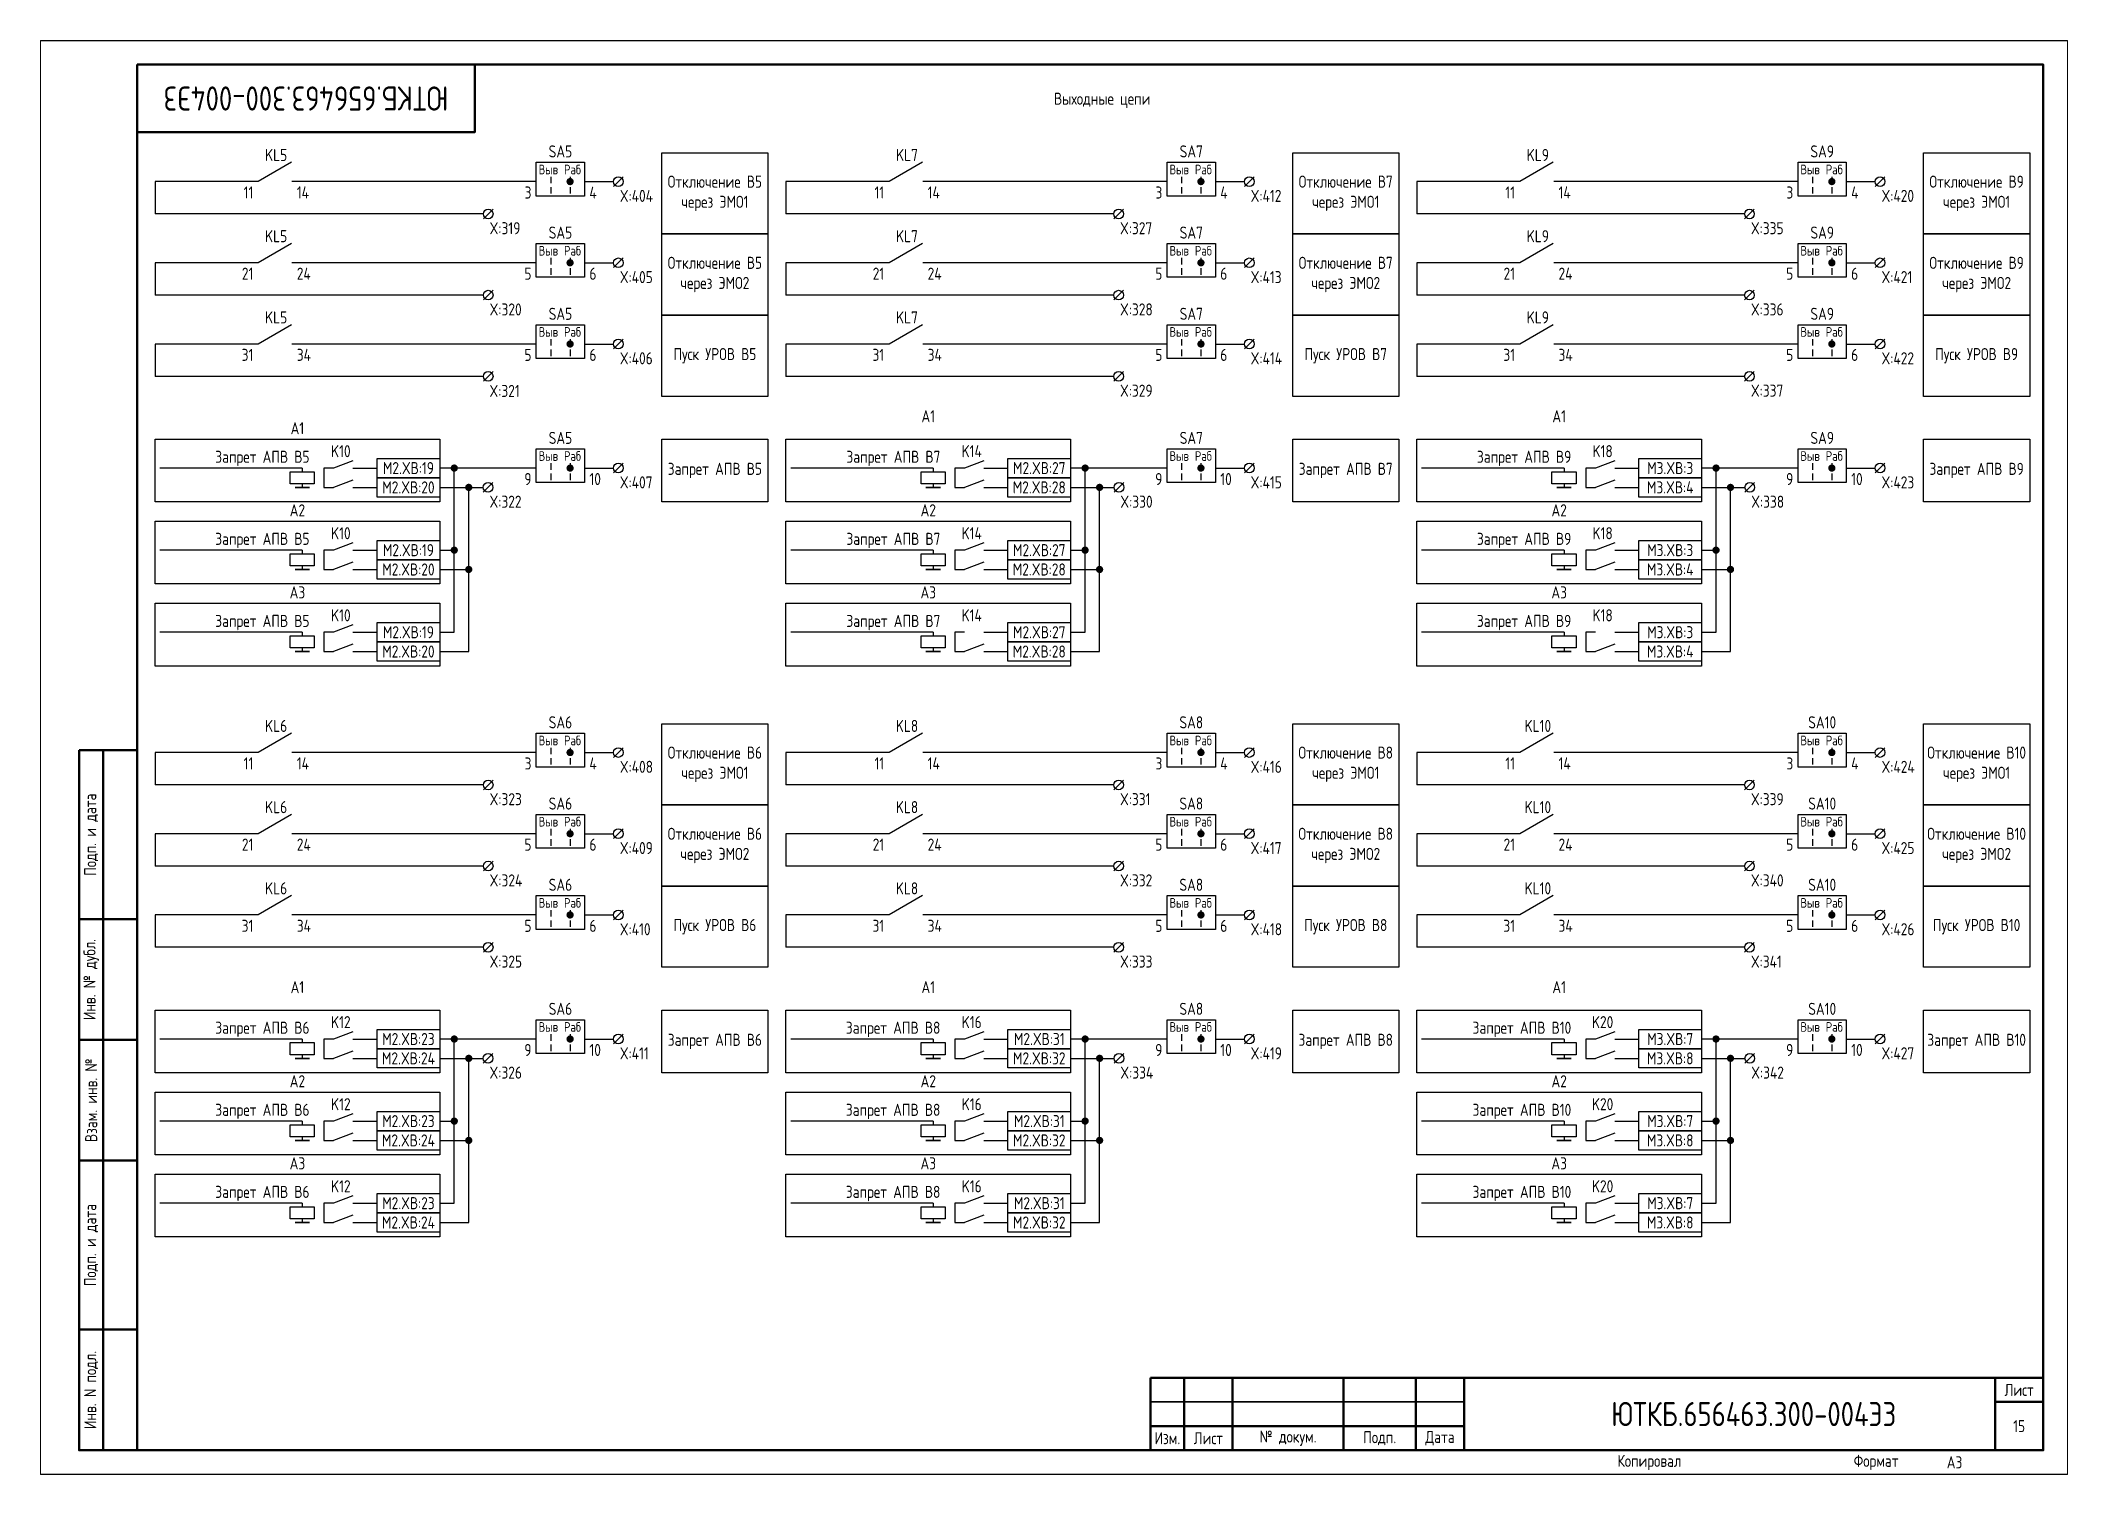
# Paper-space layout 'Лист15' of a CAD drawing. Header units: millimetres, sheet in inches. Extents: x 209.2 to 219.3, y 94.4 to 101.5.
# The model-space entities are those that its viewports show. They can reach past a viewport. Long polylines and large blocks are cut down to what shows.
import ezdxf

# ---------------------------------------------------------------- set-up
doc = ezdxf.new("R2010")
doc.units = ezdxf.units.MM
doc.styles.add('Gost type A_2.5', font='GOST_0.TTF', dxfattribs={"height": 2.5})
doc.styles.add('Gost_type_A', font='GOST_0.TTF')

psp = doc.layouts.new('Лист15')

msp = doc.modelspace()

# ---------------------------------------------------------------- texts
at = {"insert": (5935, 285), "char_height": 5, "width": 70, "attachment_point": 5, "rotation": 180, "style": 'Gost_type_A'}
msp.add_mtext('ЮТКБ.656463.300-004Э3', dxfattribs=at)
at = {"char_height": 2.5, "line_spacing_factor": 0.9, "style": 'Gost_type_A'}
for s, insert, width, attachment_point in [('Выходные цепи', (6100, 284.61), 400, 5), ('A1', (6063.96, 217.93), 59, 8), ('A1', (6194.69, 217.93), 59, 8), ('A1', (5933.24, 215.44), 59, 8), ('A2', (5933.24, 198.44), 59, 8), ('A2', (6063.96, 198.44), 59, 8), ('A2', (6194.69, 198.44), 59, 8), ('A3', (5933.24, 181.44), 59, 8), ('A3', (6063.96, 181.44), 59, 8), ('A3', (6194.69, 181.44), 59, 8), ('A1', (5933.24, 99.67), 59, 8), ('A1', (6063.96, 99.67), 59, 8), ('A1', (6194.69, 99.67), 59, 8), ('A2', (5933.24, 80.18), 59, 8), ('A2', (6063.96, 80.18), 59, 8), ('A2', (6194.69, 80.18), 59, 8), ('A3', (5933.24, 63.18), 59, 8), ('A3', (6063.96, 63.18), 59, 8), ('A3', (6194.69, 63.18), 59, 8)]:
    msp.add_mtext(s, dxfattribs=dict(at, insert=insert, width=width, attachment_point=attachment_point))
for s, insert, char_height, width, attachment_point, style in [('KL5', (5928.83, 272.04), 2.5, 10, 8, 'Gost type A_2.5'), ('SA5', (5987.74, 272.78), 2.5, 10, 8, 'Gost_type_A'), ('KL7', (6059.55, 272.04), 2.5, 10, 8, 'Gost type A_2.5'), ('SA7', (6118.46, 272.78), 2.5, 10, 8, 'Gost_type_A'), ('KL9', (6190.27, 272.04), 2.5, 10, 8, 'Gost type A_2.5'), ('SA9', (6249.19, 272.78), 2.5, 10, 8, 'Gost_type_A'), ('Выв', (5985.24, 270.28), 2, 5, 5, 'Gost_type_A'), ('Раб', (5990.24, 270.28), 2, 5, 5, 'Gost_type_A'), ('Отключение В5\\Pчерез ЭМО1', (6019.74, 265.34), 2.5, 21.9988, 5, 'Gost_type_A'), ('Выв', (6115.96, 270.28), 2, 5, 5, 'Gost_type_A'), ('Раб', (6120.96, 270.28), 2, 5, 5, 'Gost_type_A'), ('Отключение В7\\Pчерез ЭМО1', (6150.46, 265.34), 2.5, 21.9988, 5, 'Gost_type_A'), ('Выв', (6246.69, 270.28), 2, 5, 5, 'Gost_type_A'), ('Раб', (6251.69, 270.28), 2, 5, 5, 'Gost_type_A'), ('Отключение В9\\Pчерез ЭМО1', (6281.19, 265.34), 2.5, 21.9988, 5, 'Gost_type_A'), ('11', (5924.11, 266.78), 2.5, 6, 3, 'Gost type A_2.5'), ('14', (5933.11, 266.78), 2.5, 6, 1, 'Gost type A_2.5'), ('3', (5981.74, 266.76), 2.5, 5, 3, 'Gost_type_A'), ('4', (5993.74, 266.76), 2.5, 5, 1, 'Gost_type_A'), ('11', (6054.83, 266.78), 2.5, 6, 3, 'Gost type A_2.5'), ('14', (6063.83, 266.78), 2.5, 6, 1, 'Gost type A_2.5'), ('3', (6112.46, 266.76), 2.5, 5, 3, 'Gost_type_A'), ('4', (6124.46, 266.76), 2.5, 5, 1, 'Gost_type_A'), ('11', (6185.55, 266.78), 2.5, 6, 3, 'Gost type A_2.5'), ('14', (6194.55, 266.78), 2.5, 6, 1, 'Gost type A_2.5'), ('3', (6243.19, 266.76), 2.5, 5, 3, 'Gost_type_A'), ('4', (6255.19, 266.76), 2.5, 5, 1, 'Gost_type_A'), ('KL5', (5928.83, 255.22), 2.5, 10, 8, 'Gost type A_2.5'), ('SA5', (5987.74, 255.96), 2.5, 10, 8, 'Gost_type_A'), ('KL7', (6059.55, 255.22), 2.5, 10, 8, 'Gost type A_2.5'), ('SA7', (6118.46, 255.96), 2.5, 10, 8, 'Gost_type_A'), ('KL9', (6190.27, 255.22), 2.5, 10, 8, 'Gost type A_2.5'), ('SA9', (6249.19, 255.96), 2.5, 10, 8, 'Gost_type_A'), ('Выв', (5985.24, 253.46), 2, 5, 5, 'Gost_type_A'), ('Раб', (5990.24, 253.46), 2, 5, 5, 'Gost_type_A'), ('Отключение В5\\Pчерез ЭМО2', (6019.74, 248.53), 2.5, 21.9988, 5, 'Gost_type_A'), ('Выв', (6115.96, 253.46), 2, 5, 5, 'Gost_type_A'), ('Раб', (6120.96, 253.46), 2, 5, 5, 'Gost_type_A'), ('Отключение В7\\Pчерез ЭМО2', (6150.46, 248.53), 2.5, 21.9988, 5, 'Gost_type_A'), ('Выв', (6246.69, 253.46), 2, 5, 5, 'Gost_type_A'), ('Раб', (6251.69, 253.46), 2, 5, 5, 'Gost_type_A'), ('Отключение В9\\Pчерез ЭМО2', (6281.19, 248.53), 2.5, 21.9988, 5, 'Gost_type_A'), ('21', (5924.11, 249.96), 2.5, 6, 3, 'Gost type A_2.5'), ('24', (5933.11, 249.96), 2.5, 6, 1, 'Gost type A_2.5'), ('5', (5981.74, 249.95), 2.5, 5, 3, 'Gost_type_A'), ('6', (5993.74, 249.95), 2.5, 5, 1, 'Gost_type_A'), ('21', (6054.83, 249.96), 2.5, 6, 3, 'Gost type A_2.5'), ('24', (6063.83, 249.96), 2.5, 6, 1, 'Gost type A_2.5'), ('5', (6112.46, 249.95), 2.5, 5, 3, 'Gost_type_A'), ('6', (6124.46, 249.95), 2.5, 5, 1, 'Gost_type_A'), ('21', (6185.55, 249.96), 2.5, 6, 3, 'Gost type A_2.5'), ('24', (6194.55, 249.96), 2.5, 6, 1, 'Gost type A_2.5'), ('5', (6243.19, 249.95), 2.5, 5, 3, 'Gost_type_A'), ('6', (6255.19, 249.95), 2.5, 5, 1, 'Gost_type_A'), ('KL5', (5928.83, 238.4), 2.5, 10, 8, 'Gost type A_2.5'), ('SA5', (5987.74, 239.14), 2.5, 10, 8, 'Gost_type_A'), ('KL7', (6059.55, 238.4), 2.5, 10, 8, 'Gost type A_2.5'), ('SA7', (6118.46, 239.14), 2.5, 10, 8, 'Gost_type_A'), ('KL9', (6190.27, 238.4), 2.5, 10, 8, 'Gost type A_2.5'), ('SA9', (6249.19, 239.14), 2.5, 10, 8, 'Gost_type_A'), ('Выв', (5985.24, 236.64), 2, 5, 5, 'Gost_type_A'), ('Раб', (5990.24, 236.64), 2, 5, 5, 'Gost_type_A'), ('Выв', (6115.96, 236.64), 2, 5, 5, 'Gost_type_A'), ('Раб', (6120.96, 236.64), 2, 5, 5, 'Gost_type_A'), ('Выв', (6246.69, 236.64), 2, 5, 5, 'Gost_type_A'), ('Раб', (6251.69, 236.64), 2, 5, 5, 'Gost_type_A'), ('31', (5924.11, 233.14), 2.5, 6, 3, 'Gost type A_2.5'), ('34', (5933.11, 233.14), 2.5, 6, 1, 'Gost type A_2.5'), ('5', (5981.74, 233.13), 2.5, 5, 3, 'Gost_type_A'), ('6', (5993.74, 233.13), 2.5, 5, 1, 'Gost_type_A'), ('Пуск УРОВ В5', (6019.74, 231.71), 2.5, 21.9988, 5, 'Gost_type_A'), ('31', (6054.83, 233.14), 2.5, 6, 3, 'Gost type A_2.5'), ('34', (6063.83, 233.14), 2.5, 6, 1, 'Gost type A_2.5'), ('5', (6112.46, 233.13), 2.5, 5, 3, 'Gost_type_A'), ('6', (6124.46, 233.13), 2.5, 5, 1, 'Gost_type_A'), ('Пуск УРОВ В7', (6150.46, 231.71), 2.5, 21.9988, 5, 'Gost_type_A'), ('31', (6185.55, 233.14), 2.5, 6, 3, 'Gost type A_2.5'), ('34', (6194.55, 233.14), 2.5, 6, 1, 'Gost type A_2.5'), ('5', (6243.19, 233.13), 2.5, 5, 3, 'Gost_type_A'), ('6', (6255.19, 233.13), 2.5, 5, 1, 'Gost_type_A'), ('Пуск УРОВ В9', (6281.19, 231.71), 2.5, 21.9988, 5, 'Gost_type_A'), ('SA5', (5987.74, 213.44), 2.5, 10, 8, 'Gost_type_A'), ('SA7', (6118.46, 213.44), 2.5, 10, 8, 'Gost_type_A'), ('SA9', (6249.19, 213.44), 2.5, 10, 8, 'Gost_type_A'), (' Запрет АПВ В5', (5935.74, 210.44), 2.5, 31.0015, 6, 'Gost_type_A'), ('K10', (5942.24, 211.94), 2.5, 5, 5, 'Gost_type_A'), ('Выв', (5985.24, 210.94), 2, 5, 5, 'Gost_type_A'), ('Раб', (5990.24, 210.94), 2, 5, 5, 'Gost_type_A'), (' Запрет АПВ В7', (6066.46, 210.44), 2.5, 31.0015, 6, 'Gost_type_A'), ('K14', (6072.96, 211.94), 2.5, 5, 5, 'Gost_type_A'), ('Выв', (6115.96, 210.94), 2, 5, 5, 'Gost_type_A'), ('Раб', (6120.96, 210.94), 2, 5, 5, 'Gost_type_A'), (' Запрет АПВ В9', (6197.19, 210.44), 2.5, 31.0015, 6, 'Gost_type_A'), ('K18', (6203.69, 211.94), 2.5, 5, 5, 'Gost_type_A'), ('Выв', (6246.69, 210.94), 2, 5, 5, 'Gost_type_A'), ('Раб', (6251.69, 210.94), 2, 5, 5, 'Gost_type_A'), ('M2.XВ:19', (5956.24, 208.44), 2.5, 13, 5, 'Gost_type_A'), ('9', (5981.74, 207.42), 2.5, 5, 3, 'Gost_type_A'), ('10', (5993.74, 207.42), 2.5, 5, 1, 'Gost_type_A'), ('Запрет АПВ В5', (6019.74, 207.94), 2.5, 21.9988, 5, 'Gost_type_A'), ('M2.XВ:27', (6086.96, 208.44), 2.5, 13, 5, 'Gost_type_A'), ('9', (6112.46, 207.42), 2.5, 5, 3, 'Gost_type_A'), ('10', (6124.46, 207.42), 2.5, 5, 1, 'Gost_type_A'), ('Запрет АПВ В7', (6150.46, 207.94), 2.5, 21.9988, 5, 'Gost_type_A'), ('M3.XВ:3', (6217.69, 208.44), 2.5, 13, 5, 'Gost_type_A'), ('9', (6243.19, 207.42), 2.5, 5, 3, 'Gost_type_A'), ('10', (6255.19, 207.42), 2.5, 5, 1, 'Gost_type_A'), ('Запрет АПВ В9', (6281.19, 207.94), 2.5, 21.9988, 5, 'Gost_type_A'), ('M2.XВ:20', (5956.24, 204.44), 2.5, 13, 5, 'Gost_type_A'), ('M2.XВ:28', (6086.96, 204.44), 2.5, 13, 5, 'Gost_type_A'), ('M3.XВ:4', (6217.69, 204.44), 2.5, 13, 5, 'Gost_type_A'), (' Запрет АПВ В5', (5935.74, 193.44), 2.5, 31.0015, 6, 'Gost_type_A'), ('K10', (5942.24, 194.94), 2.5, 5, 5, 'Gost_type_A'), (' Запрет АПВ В7', (6066.46, 193.44), 2.5, 31.0015, 6, 'Gost_type_A'), ('K14', (6072.96, 194.94), 2.5, 5, 5, 'Gost_type_A'), (' Запрет АПВ В9', (6197.19, 193.44), 2.5, 31.0015, 6, 'Gost_type_A'), ('K18', (6203.69, 194.94), 2.5, 5, 5, 'Gost_type_A'), ('M2.XВ:19', (5956.24, 191.44), 2.5, 13, 5, 'Gost_type_A'), ('M2.XВ:27', (6086.96, 191.44), 2.5, 13, 5, 'Gost_type_A'), ('M3.XВ:3', (6217.69, 191.44), 2.5, 13, 5, 'Gost_type_A'), ('M2.XВ:20', (5956.24, 187.44), 2.5, 13, 5, 'Gost_type_A'), ('M2.XВ:28', (6086.96, 187.44), 2.5, 13, 5, 'Gost_type_A'), ('M3.XВ:4', (6217.69, 187.44), 2.5, 13, 5, 'Gost_type_A'), (' Запрет АПВ В5', (5935.74, 176.44), 2.5, 31.0015, 6, 'Gost_type_A'), ('K10', (5942.24, 177.94), 2.5, 5, 5, 'Gost_type_A'), (' Запрет АПВ В7', (6066.46, 176.44), 2.5, 31.0015, 6, 'Gost_type_A'), ('K14', (6072.96, 177.94), 2.5, 5, 5, 'Gost_type_A'), (' Запрет АПВ В9', (6197.19, 176.44), 2.5, 31.0015, 6, 'Gost_type_A'), ('K18', (6203.69, 177.94), 2.5, 5, 5, 'Gost_type_A'), ('M2.XВ:19', (5956.24, 174.44), 2.5, 13, 5, 'Gost_type_A'), ('M2.XВ:27', (6086.96, 174.44), 2.5, 13, 5, 'Gost_type_A'), ('M3.XВ:3', (6217.69, 174.44), 2.5, 13, 5, 'Gost_type_A'), ('M2.XВ:20', (5956.24, 170.44), 2.5, 13, 5, 'Gost_type_A'), ('M2.XВ:28', (6086.96, 170.44), 2.5, 13, 5, 'Gost_type_A'), ('M3.XВ:4', (6217.69, 170.44), 2.5, 13, 5, 'Gost_type_A'), ('KL6', (5928.83, 153.78), 2.5, 10, 8, 'Gost type A_2.5'), ('SA6', (5987.74, 154.52), 2.5, 10, 8, 'Gost_type_A'), ('KL8', (6059.55, 153.78), 2.5, 10, 8, 'Gost type A_2.5'), ('SA8', (6118.46, 154.52), 2.5, 10, 8, 'Gost_type_A'), ('KL10', (6190.27, 153.78), 2.5, 10, 8, 'Gost type A_2.5'), ('SA10', (6249.19, 154.52), 2.5, 10, 8, 'Gost_type_A'), ('Выв', (5985.24, 152.02), 2, 5, 5, 'Gost_type_A'), ('Раб', (5990.24, 152.02), 2, 5, 5, 'Gost_type_A'), ('Выв', (6115.96, 152.02), 2, 5, 5, 'Gost_type_A'), ('Раб', (6120.96, 152.02), 2, 5, 5, 'Gost_type_A'), ('Выв', (6246.69, 152.02), 2, 5, 5, 'Gost_type_A'), ('Раб', (6251.69, 152.02), 2, 5, 5, 'Gost_type_A'), ('11', (5924.11, 148.52), 2.5, 6, 3, 'Gost type A_2.5'), ('14', (5933.11, 148.52), 2.5, 6, 1, 'Gost type A_2.5'), ('3', (5981.74, 148.5), 2.5, 5, 3, 'Gost_type_A'), ('4', (5993.74, 148.5), 2.5, 5, 1, 'Gost_type_A'), ('Отключение В6\\Pчерез ЭМО1', (6019.74, 147.08), 2.5, 21.9988, 5, 'Gost_type_A'), ('11', (6054.83, 148.52), 2.5, 6, 3, 'Gost type A_2.5'), ('14', (6063.83, 148.52), 2.5, 6, 1, 'Gost type A_2.5'), ('3', (6112.46, 148.5), 2.5, 5, 3, 'Gost_type_A'), ('4', (6124.46, 148.5), 2.5, 5, 1, 'Gost_type_A'), ('Отключение В8\\Pчерез ЭМО1', (6150.46, 147.08), 2.5, 21.9988, 5, 'Gost_type_A'), ('11', (6185.55, 148.52), 2.5, 6, 3, 'Gost type A_2.5'), ('14', (6194.55, 148.52), 2.5, 6, 1, 'Gost type A_2.5'), ('3', (6243.19, 148.5), 2.5, 5, 3, 'Gost_type_A'), ('4', (6255.19, 148.5), 2.5, 5, 1, 'Gost_type_A'), ('Отключение В10\\Pчерез ЭМО1', (6281.19, 147.08), 2.5, 21.9988, 5, 'Gost_type_A'), ('KL6', (5928.83, 136.96), 2.5, 10, 8, 'Gost type A_2.5'), ('SA6', (5987.74, 137.7), 2.5, 10, 8, 'Gost_type_A'), ('KL8', (6059.55, 136.96), 2.5, 10, 8, 'Gost type A_2.5'), ('SA8', (6118.46, 137.7), 2.5, 10, 8, 'Gost_type_A'), ('KL10', (6190.27, 136.96), 2.5, 10, 8, 'Gost type A_2.5'), ('SA10', (6249.19, 137.7), 2.5, 10, 8, 'Gost_type_A'), ('Выв', (5985.24, 135.2), 2, 5, 5, 'Gost_type_A'), ('Раб', (5990.24, 135.2), 2, 5, 5, 'Gost_type_A'), ('Выв', (6115.96, 135.2), 2, 5, 5, 'Gost_type_A'), ('Раб', (6120.96, 135.2), 2, 5, 5, 'Gost_type_A'), ('Выв', (6246.69, 135.2), 2, 5, 5, 'Gost_type_A'), ('Раб', (6251.69, 135.2), 2, 5, 5, 'Gost_type_A'), ('21', (5924.11, 131.7), 2.5, 6, 3, 'Gost type A_2.5'), ('24', (5933.11, 131.7), 2.5, 6, 1, 'Gost type A_2.5'), ('5', (5981.74, 131.69), 2.5, 5, 3, 'Gost_type_A'), ('6', (5993.74, 131.69), 2.5, 5, 1, 'Gost_type_A'), ('Отключение В6\\Pчерез ЭМО2', (6019.74, 130.27), 2.5, 21.9988, 5, 'Gost_type_A'), ('21', (6054.83, 131.7), 2.5, 6, 3, 'Gost type A_2.5'), ('24', (6063.83, 131.7), 2.5, 6, 1, 'Gost type A_2.5'), ('5', (6112.46, 131.69), 2.5, 5, 3, 'Gost_type_A'), ('6', (6124.46, 131.69), 2.5, 5, 1, 'Gost_type_A'), ('Отключение В8\\Pчерез ЭМО2', (6150.46, 130.27), 2.5, 21.9988, 5, 'Gost_type_A'), ('21', (6185.55, 131.7), 2.5, 6, 3, 'Gost type A_2.5'), ('24', (6194.55, 131.7), 2.5, 6, 1, 'Gost type A_2.5'), ('5', (6243.19, 131.69), 2.5, 5, 3, 'Gost_type_A'), ('6', (6255.19, 131.69), 2.5, 5, 1, 'Gost_type_A'), ('Отключение В10\\Pчерез ЭМО2', (6281.19, 130.27), 2.5, 21.9988, 5, 'Gost_type_A'), ('KL6', (5928.83, 120.14), 2.5, 10, 8, 'Gost type A_2.5'), ('SA6', (5987.74, 120.88), 2.5, 10, 8, 'Gost_type_A'), ('KL8', (6059.55, 120.14), 2.5, 10, 8, 'Gost type A_2.5'), ('SA8', (6118.46, 120.88), 2.5, 10, 8, 'Gost_type_A'), ('KL10', (6190.27, 120.14), 2.5, 10, 8, 'Gost type A_2.5'), ('SA10', (6249.19, 120.88), 2.5, 10, 8, 'Gost_type_A'), ('Выв', (5985.24, 118.38), 2, 5, 5, 'Gost_type_A'), ('Раб', (5990.24, 118.38), 2, 5, 5, 'Gost_type_A'), ('Выв', (6115.96, 118.38), 2, 5, 5, 'Gost_type_A'), ('Раб', (6120.96, 118.38), 2, 5, 5, 'Gost_type_A'), ('Выв', (6246.69, 118.38), 2, 5, 5, 'Gost_type_A'), ('Раб', (6251.69, 118.38), 2, 5, 5, 'Gost_type_A'), ('31', (5924.11, 114.88), 2.5, 6, 3, 'Gost type A_2.5'), ('34', (5933.11, 114.88), 2.5, 6, 1, 'Gost type A_2.5'), ('5', (5981.74, 114.87), 2.5, 5, 3, 'Gost_type_A'), ('6', (5993.74, 114.87), 2.5, 5, 1, 'Gost_type_A'), ('Пуск УРОВ В6', (6019.74, 113.45), 2.5, 21.9988, 5, 'Gost_type_A'), ('31', (6054.83, 114.88), 2.5, 6, 3, 'Gost type A_2.5'), ('34', (6063.83, 114.88), 2.5, 6, 1, 'Gost type A_2.5'), ('5', (6112.46, 114.87), 2.5, 5, 3, 'Gost_type_A'), ('6', (6124.46, 114.87), 2.5, 5, 1, 'Gost_type_A'), ('Пуск УРОВ В8', (6150.46, 113.45), 2.5, 21.9988, 5, 'Gost_type_A'), ('31', (6185.55, 114.88), 2.5, 6, 3, 'Gost type A_2.5'), ('34', (6194.55, 114.88), 2.5, 6, 1, 'Gost type A_2.5'), ('5', (6243.19, 114.87), 2.5, 5, 3, 'Gost_type_A'), ('6', (6255.19, 114.87), 2.5, 5, 1, 'Gost_type_A'), ('Пуск УРОВ В10', (6281.19, 113.45), 2.5, 21.9988, 5, 'Gost_type_A'), ('SA6', (5987.74, 95.18), 2.5, 10, 8, 'Gost_type_A'), ('SA8', (6118.46, 95.18), 2.5, 10, 8, 'Gost_type_A'), ('SA10', (6249.19, 95.18), 2.5, 10, 8, 'Gost_type_A'), (' Запрет АПВ В6', (5935.74, 92.18), 2.5, 31.0015, 6, 'Gost_type_A'), ('K12', (5942.24, 93.68), 2.5, 5, 5, 'Gost_type_A'), ('Выв', (5985.24, 92.68), 2, 5, 5, 'Gost_type_A'), ('Раб', (5990.24, 92.68), 2, 5, 5, 'Gost_type_A'), (' Запрет АПВ В8', (6066.46, 92.18), 2.5, 31.0015, 6, 'Gost_type_A'), ('K16', (6072.96, 93.68), 2.5, 5, 5, 'Gost_type_A'), ('Выв', (6115.96, 92.68), 2, 5, 5, 'Gost_type_A'), ('Раб', (6120.96, 92.68), 2, 5, 5, 'Gost_type_A'), (' Запрет АПВ В10', (6197.19, 92.18), 2.5, 31.0015, 6, 'Gost_type_A'), ('K20', (6203.69, 93.68), 2.5, 5, 5, 'Gost_type_A'), ('Выв', (6246.69, 92.68), 2, 5, 5, 'Gost_type_A'), ('Раб', (6251.69, 92.68), 2, 5, 5, 'Gost_type_A'), ('M2.XВ:23', (5956.24, 90.18), 2.5, 13, 5, 'Gost_type_A'), ('9', (5981.74, 89.16), 2.5, 5, 3, 'Gost_type_A'), ('10', (5993.74, 89.16), 2.5, 5, 1, 'Gost_type_A'), ('Запрет АПВ В6', (6019.74, 89.68), 2.5, 21.9988, 5, 'Gost_type_A'), ('M2.XВ:31', (6086.96, 90.18), 2.5, 13, 5, 'Gost_type_A'), ('9', (6112.46, 89.16), 2.5, 5, 3, 'Gost_type_A'), ('10', (6124.46, 89.16), 2.5, 5, 1, 'Gost_type_A'), ('Запрет АПВ В8', (6150.46, 89.68), 2.5, 21.9988, 5, 'Gost_type_A'), ('M3.XВ:7', (6217.69, 90.18), 2.5, 13, 5, 'Gost_type_A'), ('9', (6243.19, 89.16), 2.5, 5, 3, 'Gost_type_A'), ('10', (6255.19, 89.16), 2.5, 5, 1, 'Gost_type_A'), ('Запрет АПВ В10', (6281.19, 89.68), 2.5, 21.9988, 5, 'Gost_type_A'), ('M2.XВ:24', (5956.24, 86.18), 2.5, 13, 5, 'Gost_type_A'), ('M2.XВ:32', (6086.96, 86.18), 2.5, 13, 5, 'Gost_type_A'), ('M3.XВ:8', (6217.69, 86.18), 2.5, 13, 5, 'Gost_type_A'), (' Запрет АПВ В6', (5935.74, 75.18), 2.5, 31.0015, 6, 'Gost_type_A'), ('K12', (5942.24, 76.68), 2.5, 5, 5, 'Gost_type_A'), (' Запрет АПВ В8', (6066.46, 75.18), 2.5, 31.0015, 6, 'Gost_type_A'), ('K16', (6072.96, 76.68), 2.5, 5, 5, 'Gost_type_A'), (' Запрет АПВ В10', (6197.19, 75.18), 2.5, 31.0015, 6, 'Gost_type_A'), ('K20', (6203.69, 76.68), 2.5, 5, 5, 'Gost_type_A'), ('M2.XВ:23', (5956.24, 73.18), 2.5, 13, 5, 'Gost_type_A'), ('M2.XВ:31', (6086.96, 73.18), 2.5, 13, 5, 'Gost_type_A'), ('M3.XВ:7', (6217.69, 73.18), 2.5, 13, 5, 'Gost_type_A'), ('M2.XВ:24', (5956.24, 69.18), 2.5, 13, 5, 'Gost_type_A'), ('M2.XВ:32', (6086.96, 69.18), 2.5, 13, 5, 'Gost_type_A'), ('M3.XВ:8', (6217.69, 69.18), 2.5, 13, 5, 'Gost_type_A'), (' Запрет АПВ В6', (5935.74, 58.18), 2.5, 31.0015, 6, 'Gost_type_A'), ('K12', (5942.24, 59.68), 2.5, 5, 5, 'Gost_type_A'), (' Запрет АПВ В8', (6066.46, 58.18), 2.5, 31.0015, 6, 'Gost_type_A'), ('K16', (6072.96, 59.68), 2.5, 5, 5, 'Gost_type_A'), (' Запрет АПВ В10', (6197.19, 58.18), 2.5, 31.0015, 6, 'Gost_type_A'), ('K20', (6203.69, 59.68), 2.5, 5, 5, 'Gost_type_A'), ('M2.XВ:23', (5956.24, 56.18), 2.5, 13, 5, 'Gost_type_A'), ('M2.XВ:31', (6086.96, 56.18), 2.5, 13, 5, 'Gost_type_A'), ('M3.XВ:7', (6217.69, 56.18), 2.5, 13, 5, 'Gost_type_A'), ('M2.XВ:24', (5956.24, 52.18), 2.5, 13, 5, 'Gost_type_A'), ('M2.XВ:32', (6086.96, 52.18), 2.5, 13, 5, 'Gost_type_A'), ('M3.XВ:8', (6217.69, 52.18), 2.5, 13, 5, 'Gost_type_A'), ('ЮТКБ.656463.300-004Э3', (6235, 12.5), 5, 120, 5, 'Gost_type_A'), ('15', (6290, 10), 2.5, 10, 5, 'Gost_type_A'), ('A3', (6275, 2.5), 2.5, 20, 4, 'Gost_type_A')]:
    msp.add_mtext(s, dxfattribs=dict(insert=insert, char_height=char_height, width=width, attachment_point=attachment_point, style=style))
at = {"color": 210, "char_height": 2.5, "width": 8, "attachment_point": 1, "line_spacing_factor": 0.9, "style": 'Gost_type_A'}
for s, insert in [('X:404', (6000.04, 266.07)), ('X:412', (6130.76, 266.07)), ('X:420', (6261.48, 266.07)), ('X:405', (6000.04, 249.25)), ('X:413', (6130.76, 249.25)), ('X:421', (6261.48, 249.25)), ('X:406', (6000.04, 232.43)), ('X:414', (6130.76, 232.43)), ('X:422', (6261.48, 232.43)), ('X:407', (6000.04, 206.73)), ('X:415', (6130.76, 206.73)), ('X:423', (6261.48, 206.73)), ('X:322', (5973.04, 202.73)), ('X:330', (6103.76, 202.73)), ('X:338', (6234.48, 202.73)), ('X:408', (6000.04, 147.81)), ('X:416', (6130.76, 147.81)), ('X:424', (6261.48, 147.81)), ('X:409', (6000.04, 130.99)), ('X:417', (6130.76, 130.99)), ('X:425', (6261.48, 130.99)), ('X:410', (6000.04, 114.17)), ('X:418', (6130.76, 114.17)), ('X:426', (6261.48, 114.17)), ('X:411', (6000.04, 88.47)), ('X:419', (6130.76, 88.47)), ('X:427', (6261.48, 88.47)), ('X:326', (5973.04, 84.47)), ('X:334', (6103.76, 84.47)), ('X:342', (6234.48, 84.47))]:
    msp.add_mtext(s, dxfattribs=dict(at, insert=insert))
at = {"color": 6, "char_height": 2.5, "width": 8, "attachment_point": 1, "line_spacing_factor": 0.9, "style": 'Gost_type_A'}
for s, insert in [('X:319', (5973.06, 259.37)), ('X:327', (6103.69, 259.37)), ('X:335', (6234.41, 259.37)), ('X:320', (5973.06, 242.55)), ('X:328', (6103.69, 242.55)), ('X:336', (6234.41, 242.55)), ('X:321', (5973.03, 225.67)), ('X:329', (6103.69, 225.73)), ('X:337', (6234.41, 225.73)), ('X:323', (5973.06, 141.11)), ('X:331', (6103.69, 141.11)), ('X:339', (6234.41, 141.11)), ('X:324', (5973.06, 124.29)), ('X:332', (6103.69, 124.29)), ('X:340', (6234.41, 124.29)), ('X:325', (5973.06, 107.47)), ('X:333', (6103.69, 107.47)), ('X:341', (6234.41, 107.47))]:
    msp.add_mtext(s, dxfattribs=dict(at, insert=insert))

# ---------------------------------------------------------------- blocks, each defined once
blk = doc.blocks.new('Формат_А3')
blk.add_lwpolyline([(-420, 297), (0, 297), (0, 0), (-420, 0)], close=True)
at = {"lineweight": 50}
blk.add_lwpolyline([(-400, 292), (-5, 292), (-5, 5), (-400, 5)], close=True, dxfattribs=at)
blk = doc.blocks.new('Штамп левый нижний')
at = {"lineweight": 50}
for points in [[(-12, 145), (-7, 145), (-7, 110), (-12, 110)], [(-7, 145), (0, 145), (0, 110), (-7, 110)], [(-12, 110), (-7, 110), (-7, 85), (-12, 85)], [(-7, 110), (0, 110), (0, 85), (-7, 85)], [(-12, 85), (-7, 85), (-7, 60), (-12, 60)], [(-7, 85), (0, 85), (0, 60), (-7, 60)], [(-12, 60), (-7, 60), (-7, 25), (-12, 25)], [(-7, 60), (0, 60), (0, 25), (-7, 25)], [(-12, 25), (-7, 25), (-7, 0), (-12, 0)], [(-7, 25), (0, 25), (0, 0), (-7, 0)]]:
    blk.add_lwpolyline(points, close=True, dxfattribs=at)
at = {"char_height": 2.5, "attachment_point": 5, "rotation": 90, "style": 'Gost_type_A'}
for s, insert, width in [('Подп. и дата', (-9.5, 127.5), 35), ('Инв. № дубл.', (-9.5, 97.5), 25), ('Взам. инв. №', (-9.5, 72.5), 25), ('Подп. и дата', (-9.5, 42.5), 35), ('Инв. N подл.', (-9.5, 12.5), 25)]:
    blk.add_mtext(s, dxfattribs=dict(at, insert=insert, width=width))
blk = doc.blocks.new('Штамп малый нижний')
at = {"lineweight": 50}
for points in [[(-185, 15), (-178, 15), (-178, 5), (-185, 5)], [(-178, 15), (-168, 15), (-168, 5), (-178, 5)], [(-168, 15), (-145, 15), (-145, 5), (-168, 5)], [(-145, 15), (-130, 15), (-130, 5), (-145, 5)], [(-130, 15), (-120, 15), (-120, 5), (-130, 5)], [(-120, 15), (-10, 15), (-10, 0), (-120, 0)], [(-10, 15), (0, 15), (0, 10), (-10, 10)], [(-10, 10), (0, 10), (0, 0), (-10, 0)], [(-185, 5), (-178, 5), (-178, 0), (-185, 0)], [(-178, 5), (-168, 5), (-168, 0), (-178, 0)], [(-168, 5), (-145, 5), (-145, 0), (-168, 0)], [(-145, 5), (-130, 5), (-130, 0), (-145, 0)], [(-130, 5), (-120, 5), (-120, 0), (-130, 0)]]:
    blk.add_lwpolyline(points, close=True, dxfattribs=at)
for points in [[(-185, 15), (-178, 15), (-178, 10), (-185, 10)], [(-178, 15), (-168, 15), (-168, 10), (-178, 10)], [(-168, 15), (-145, 15), (-145, 10), (-168, 10)], [(-145, 15), (-130, 15), (-130, 10), (-145, 10)], [(-130, 15), (-120, 15), (-120, 10), (-130, 10)], [(-185, 10), (-178, 10), (-178, 5), (-185, 5)], [(-178, 10), (-168, 10), (-168, 5), (-178, 5)], [(-168, 10), (-145, 10), (-145, 5), (-168, 5)], [(-145, 10), (-130, 10), (-130, 5), (-145, 5)], [(-130, 10), (-120, 10), (-120, 5), (-130, 5)]]:
    blk.add_lwpolyline(points, close=True)
at = {"char_height": 2.5, "style": 'Gost_type_A'}
for s, insert, width, attachment_point in [('Лист', (-5, 12.5), 10, 5), ('Изм.', (-181.5, 2.5), 7, 5), ('Лист', (-173, 2.5), 10, 5), ('№ докум.', (-156.5, 2.5), 23, 5), ('Подп.', (-137.5, 2.5), 15, 5), ('Дата', (-125, 2.5), 10, 5), ('Копировал', (-75, -2.53), 13.1202, 6), ('Формат', (-30, -2.53), 13.1202, 6)]:
    blk.add_mtext(s, dxfattribs=dict(at, insert=insert, width=width, attachment_point=attachment_point))
blk = doc.blocks.new('Штамп угловой верхний')
at = {"lineweight": 50}
blk.add_lwpolyline([(0, 0), (70, 0), (70, -14), (0, -14)], close=True, dxfattribs=at)
blk = doc.blocks.new('POINT')
at = {"const_width": 0.75}
blk.add_lwpolyline([(-0.375, 0, 1), (0.375, 0, 1)], format="xyb", close=True, dxfattribs=at)
blk = doc.blocks.new('Переключатель_положение')
for p, q in [((2, 1), (2, -0.34)), ((2, -1.14), (2, -2.49))]:
    blk.add_line(p, q)

# ---------------------------------------------------------------- linework, layer by layer
for p, q in [((5932.03, 271.78), (5925.11, 267.78)), ((6062.75, 271.78), (6055.83, 267.78)), ((6193.47, 271.78), (6186.55, 267.78)), ((5925.11, 267.78), (5903.74, 267.78)), ((5903.74, 267.78), (5903.74, 261.08)), ((5982.74, 267.78), (5932.11, 267.78)), ((6000.75, 268.78), (5998.75, 266.78)), ((6055.83, 267.78), (6034.46, 267.78)), ((6034.46, 267.78), (6034.46, 261.08)), ((6113.46, 267.78), (6062.83, 267.78)), ((6131.47, 268.78), (6129.47, 266.78)), ((6186.55, 267.78), (6165.19, 267.78)), ((6165.19, 267.78), (6165.19, 261.08)), ((6244.19, 267.78), (6193.55, 267.78)), ((6262.19, 268.78), (6260.19, 266.78)), ((5971.76, 261.08), (5903.74, 261.08)), ((5973.77, 262.08), (5971.77, 260.08)), ((6102.4, 261.08), (6034.46, 261.08)), ((6104.4, 262.08), (6102.4, 260.08)), ((6233.12, 261.08), (6165.19, 261.08)), ((6235.12, 262.08), (6233.12, 260.08)), ((5932.03, 254.96), (5925.11, 250.96)), ((6062.75, 254.96), (6055.83, 250.96)), ((6193.47, 254.96), (6186.55, 250.96)), ((5925.11, 250.96), (5903.74, 250.96)), ((5903.74, 250.96), (5903.74, 244.26)), ((5982.74, 250.96), (5932.11, 250.96)), ((6000.75, 251.96), (5998.75, 249.96)), ((6055.83, 250.96), (6034.46, 250.96)), ((6034.46, 250.96), (6034.46, 244.26)), ((6113.46, 250.96), (6062.83, 250.96)), ((6131.47, 251.96), (6129.47, 249.96)), ((6186.55, 250.96), (6165.19, 250.96)), ((6165.19, 250.96), (6165.19, 244.26)), ((6244.19, 250.96), (6193.55, 250.96)), ((6262.19, 251.96), (6260.19, 249.96)), ((5971.76, 244.26), (5903.74, 244.26)), ((5973.77, 245.26), (5971.77, 243.26)), ((6102.4, 244.26), (6034.46, 244.26)), ((6104.4, 245.26), (6102.4, 243.26)), ((6233.12, 244.26), (6165.19, 244.26)), ((6235.12, 245.26), (6233.12, 243.26)), ((5932.03, 238.14), (5925.11, 234.14)), ((6062.75, 238.14), (6055.83, 234.14)), ((6193.47, 238.14), (6186.55, 234.14)), ((5925.11, 234.14), (5903.74, 234.14)), ((5903.74, 234.14), (5903.74, 227.44)), ((5982.74, 234.14), (5932.11, 234.14)), ((6000.75, 235.14), (5998.75, 233.14)), ((6055.83, 234.14), (6034.46, 234.14)), ((6034.46, 234.14), (6034.46, 227.44)), ((6113.46, 234.14), (6062.83, 234.14)), ((6131.47, 235.14), (6129.47, 233.14)), ((6186.55, 234.14), (6165.19, 234.14)), ((6165.19, 234.14), (6165.19, 227.44)), ((6244.19, 234.14), (6193.55, 234.14)), ((6262.19, 235.14), (6260.19, 233.14)), ((5971.76, 227.44), (5903.74, 227.44)), ((5973.77, 228.44), (5971.77, 226.44)), ((6102.4, 227.44), (6034.46, 227.44)), ((6104.4, 228.44), (6102.4, 226.44)), ((6233.12, 227.44), (6165.19, 227.44)), ((6235.12, 228.44), (6233.12, 226.44)), ((5934.24, 208.44), (5904.74, 208.44)), ((5934.24, 208.44), (5934.24, 207.69)), ((5982.74, 208.44), (5962.74, 208.44)), ((5965.74, 174.44), (5965.74, 208.44)), ((6000.75, 209.44), (5998.75, 207.44)), ((6064.96, 208.44), (6035.46, 208.44)), ((6064.96, 208.44), (6064.96, 207.69)), ((6113.46, 208.44), (6093.46, 208.44)), ((6096.46, 174.44), (6096.46, 208.44)), ((6131.47, 209.44), (6129.47, 207.44)), ((6195.69, 208.44), (6166.19, 208.44)), ((6195.69, 208.44), (6195.69, 207.69)), ((6244.19, 208.44), (6224.19, 208.44)), ((6227.19, 174.44), (6227.19, 208.44)), ((6262.19, 209.44), (6260.19, 207.44)), ((5934.24, 205.19), (5934.24, 204.44)), ((5962.74, 204.44), (5971.74, 204.44)), ((5968.74, 170.44), (5968.74, 204.44)), ((5973.75, 205.44), (5971.75, 203.44)), ((6064.96, 205.19), (6064.96, 204.44)), ((6093.46, 204.44), (6102.46, 204.44)), ((6099.46, 170.44), (6099.46, 204.44)), ((6104.47, 205.44), (6102.47, 203.44)), ((6195.69, 205.19), (6195.69, 204.44)), ((6224.19, 204.44), (6233.19, 204.44)), ((6230.19, 170.44), (6230.19, 204.44)), ((6235.19, 205.44), (6233.19, 203.44)), ((5934.24, 191.44), (5904.74, 191.44)), ((5934.24, 191.44), (5934.24, 190.69)), ((5962.74, 191.44), (5965.74, 191.44)), ((6064.96, 191.44), (6035.46, 191.44)), ((6064.96, 191.44), (6064.96, 190.69)), ((6093.46, 191.44), (6096.46, 191.44)), ((6195.69, 191.44), (6166.19, 191.44)), ((6195.69, 191.44), (6195.69, 190.69)), ((6224.19, 191.44), (6227.19, 191.44)), ((5934.24, 188.19), (5934.24, 187.44)), ((5962.74, 187.44), (5968.74, 187.44)), ((6064.96, 188.19), (6064.96, 187.44)), ((6093.46, 187.44), (6099.46, 187.44)), ((6195.69, 188.19), (6195.69, 187.44)), ((6224.19, 187.44), (6230.19, 187.44)), ((5934.24, 174.44), (5904.74, 174.44)), ((5934.24, 174.44), (5934.24, 173.69)), ((5962.74, 174.44), (5965.74, 174.44)), ((6064.96, 174.44), (6035.46, 174.44)), ((6064.96, 174.44), (6064.96, 173.69)), ((6093.46, 174.44), (6096.46, 174.44)), ((6195.69, 174.44), (6166.19, 174.44)), ((6195.69, 174.44), (6195.69, 173.69)), ((6224.19, 174.44), (6227.19, 174.44)), ((5934.24, 171.19), (5934.24, 170.44)), ((5962.74, 170.44), (5968.74, 170.44)), ((6064.96, 171.19), (6064.96, 170.44)), ((6093.46, 170.44), (6099.46, 170.44)), ((6195.69, 171.19), (6195.69, 170.44)), ((6224.19, 170.44), (6230.19, 170.44)), ((5932.03, 153.52), (5925.11, 149.52)), ((6062.75, 153.52), (6055.83, 149.52)), ((6193.47, 153.52), (6186.55, 149.52)), ((5925.11, 149.52), (5903.74, 149.52)), ((5903.74, 149.52), (5903.74, 142.82)), ((5982.74, 149.52), (5932.11, 149.52)), ((6000.75, 150.52), (5998.75, 148.52)), ((6055.83, 149.52), (6034.46, 149.52)), ((6034.46, 149.52), (6034.46, 142.82)), ((6113.46, 149.52), (6062.83, 149.52)), ((6131.47, 150.52), (6129.47, 148.52)), ((6186.55, 149.52), (6165.19, 149.52)), ((6165.19, 149.52), (6165.19, 142.82)), ((6244.19, 149.52), (6193.55, 149.52)), ((6262.19, 150.52), (6260.19, 148.52)), ((5971.76, 142.82), (5903.74, 142.82)), ((5973.77, 143.82), (5971.77, 141.82)), ((6102.4, 142.82), (6034.46, 142.82)), ((6104.4, 143.82), (6102.4, 141.82)), ((6233.12, 142.82), (6165.19, 142.82)), ((6235.12, 143.82), (6233.12, 141.82)), ((5932.03, 136.7), (5925.11, 132.7)), ((6062.75, 136.7), (6055.83, 132.7)), ((6193.47, 136.7), (6186.55, 132.7)), ((5925.11, 132.7), (5903.74, 132.7)), ((5903.74, 132.7), (5903.74, 126)), ((5982.74, 132.7), (5932.11, 132.7)), ((6000.75, 133.7), (5998.75, 131.7)), ((6055.83, 132.7), (6034.46, 132.7)), ((6034.46, 132.7), (6034.46, 126)), ((6113.46, 132.7), (6062.83, 132.7)), ((6131.47, 133.7), (6129.47, 131.7)), ((6186.55, 132.7), (6165.19, 132.7)), ((6165.19, 132.7), (6165.19, 126)), ((6244.19, 132.7), (6193.55, 132.7)), ((6262.19, 133.7), (6260.19, 131.7)), ((5973.77, 127), (5971.77, 125)), ((6104.4, 127), (6102.4, 125)), ((6235.12, 127), (6233.12, 125)), ((5971.76, 126), (5903.74, 126)), ((6102.4, 126), (6034.46, 126)), ((6233.12, 126), (6165.19, 126)), ((5932.03, 119.88), (5925.11, 115.88)), ((6062.75, 119.88), (6055.83, 115.88)), ((6193.47, 119.88), (6186.55, 115.88)), ((5925.11, 115.88), (5903.74, 115.88)), ((5903.74, 115.88), (5903.74, 109.18)), ((5982.74, 115.88), (5932.11, 115.88)), ((6000.75, 116.88), (5998.75, 114.88)), ((6055.83, 115.88), (6034.46, 115.88)), ((6034.46, 115.88), (6034.46, 109.18)), ((6113.46, 115.88), (6062.83, 115.88)), ((6131.47, 116.88), (6129.47, 114.88)), ((6186.55, 115.88), (6165.19, 115.88)), ((6165.19, 115.88), (6165.19, 109.18)), ((6244.19, 115.88), (6193.55, 115.88)), ((6262.19, 116.88), (6260.19, 114.88)), ((5973.77, 110.18), (5971.77, 108.18)), ((6104.4, 110.18), (6102.4, 108.18)), ((6235.12, 110.18), (6233.12, 108.18)), ((5971.76, 109.18), (5903.74, 109.18)), ((6102.4, 109.18), (6034.46, 109.18)), ((6233.12, 109.18), (6165.19, 109.18)), ((5934.24, 90.18), (5904.74, 90.18)), ((5934.24, 90.18), (5934.24, 89.43)), ((5982.74, 90.18), (5962.74, 90.18)), ((5965.74, 56.18), (5965.74, 90.18)), ((6000.75, 91.18), (5998.75, 89.18)), ((6064.96, 90.18), (6035.46, 90.18)), ((6064.96, 90.18), (6064.96, 89.43)), ((6113.46, 90.18), (6093.46, 90.18)), ((6096.46, 56.18), (6096.46, 90.18)), ((6131.47, 91.18), (6129.47, 89.18)), ((6195.69, 90.18), (6166.19, 90.18)), ((6195.69, 90.18), (6195.69, 89.43)), ((6244.19, 90.18), (6224.19, 90.18)), ((6227.19, 56.18), (6227.19, 90.18)), ((6262.19, 91.18), (6260.19, 89.18)), ((5934.24, 86.93), (5934.24, 86.18)), ((5962.74, 86.18), (5971.74, 86.18)), ((5968.74, 52.18), (5968.74, 86.18)), ((5973.75, 87.18), (5971.75, 85.18)), ((6064.96, 86.93), (6064.96, 86.18)), ((6093.46, 86.18), (6102.46, 86.18)), ((6099.46, 52.18), (6099.46, 86.18)), ((6104.47, 87.18), (6102.47, 85.18)), ((6195.69, 86.93), (6195.69, 86.18)), ((6224.19, 86.18), (6233.19, 86.18)), ((6230.19, 52.18), (6230.19, 86.18)), ((6235.19, 87.18), (6233.19, 85.18)), ((5934.24, 73.18), (5904.74, 73.18)), ((5934.24, 73.18), (5934.24, 72.43)), ((5962.74, 73.18), (5965.74, 73.18)), ((6064.96, 73.18), (6035.46, 73.18)), ((6064.96, 73.18), (6064.96, 72.43)), ((6093.46, 73.18), (6096.46, 73.18)), ((6195.69, 73.18), (6166.19, 73.18)), ((6195.69, 73.18), (6195.69, 72.43)), ((6224.19, 73.18), (6227.19, 73.18)), ((5934.24, 69.93), (5934.24, 69.18)), ((5962.74, 69.18), (5968.74, 69.18)), ((6064.96, 69.93), (6064.96, 69.18)), ((6093.46, 69.18), (6099.46, 69.18)), ((6195.69, 69.93), (6195.69, 69.18)), ((6224.19, 69.18), (6230.19, 69.18)), ((5934.24, 56.18), (5904.74, 56.18)), ((5934.24, 56.18), (5934.24, 55.43)), ((5962.74, 56.18), (5965.74, 56.18)), ((6064.96, 56.18), (6035.46, 56.18)), ((6064.96, 56.18), (6064.96, 55.43)), ((6093.46, 56.18), (6096.46, 56.18)), ((6195.69, 56.18), (6166.19, 56.18)), ((6195.69, 56.18), (6195.69, 55.43)), ((6224.19, 56.18), (6227.19, 56.18)), ((5934.24, 52.93), (5934.24, 52.18)), ((5962.74, 52.18), (5968.74, 52.18)), ((6064.96, 52.93), (6064.96, 52.18)), ((6093.46, 52.18), (6099.46, 52.18)), ((6195.69, 52.93), (6195.69, 52.18)), ((6224.19, 52.18), (6230.19, 52.18))]:
    msp.add_line(p, q)
at = {"ltscale": 4}
for p, q in [((5992.74, 267.78), (5998.74, 267.78)), ((6123.46, 267.78), (6129.46, 267.78)), ((6254.19, 267.78), (6260.19, 267.78)), ((5992.74, 250.96), (5998.74, 250.96)), ((6123.46, 250.96), (6129.46, 250.96)), ((6254.19, 250.96), (6260.19, 250.96)), ((5992.74, 234.14), (5998.74, 234.14)), ((6123.46, 234.14), (6129.46, 234.14)), ((6254.19, 234.14), (6260.19, 234.14)), ((5992.74, 208.44), (5998.75, 208.44)), ((6123.46, 208.44), (6129.47, 208.44)), ((6254.19, 208.44), (6260.19, 208.44)), ((5992.74, 149.52), (5998.74, 149.52)), ((6123.46, 149.52), (6129.46, 149.52)), ((6254.19, 149.52), (6260.19, 149.52)), ((5992.74, 132.7), (5998.74, 132.7)), ((6123.46, 132.7), (6129.46, 132.7)), ((6254.19, 132.7), (6260.19, 132.7)), ((5992.74, 115.88), (5998.74, 115.88)), ((6123.46, 115.88), (6129.46, 115.88)), ((6254.19, 115.88), (6260.19, 115.88)), ((5992.74, 90.18), (5998.75, 90.18)), ((6123.46, 90.18), (6129.47, 90.18)), ((6254.19, 90.18), (6260.19, 90.18))]:
    msp.add_line(p, q, dxfattribs=at)
at = {"ltscale": 1.08}
for p, q in [((5940.74, 208.44), (5938.74, 208.44)), ((5938.74, 208.44), (5938.74, 204.44)), ((5944.74, 208.44), (5949.74, 208.44)), ((6071.46, 208.44), (6069.46, 208.44)), ((6069.46, 208.44), (6069.46, 204.44)), ((6075.46, 208.44), (6080.46, 208.44)), ((6202.19, 208.44), (6200.19, 208.44)), ((6200.19, 208.44), (6200.19, 204.44)), ((6206.19, 208.44), (6211.19, 208.44)), ((5938.74, 204.44), (5940.74, 204.44)), ((5944.74, 204.44), (5949.74, 204.44)), ((6069.46, 204.44), (6071.46, 204.44)), ((6075.46, 204.44), (6080.46, 204.44)), ((6200.19, 204.44), (6202.19, 204.44)), ((6206.19, 204.44), (6211.19, 204.44)), ((5940.74, 191.44), (5938.74, 191.44)), ((5938.74, 191.44), (5938.74, 187.44)), ((5944.74, 191.44), (5949.74, 191.44)), ((6071.46, 191.44), (6069.46, 191.44)), ((6069.46, 191.44), (6069.46, 187.44)), ((6075.46, 191.44), (6080.46, 191.44)), ((6202.19, 191.44), (6200.19, 191.44)), ((6200.19, 191.44), (6200.19, 187.44)), ((6206.19, 191.44), (6211.19, 191.44)), ((5938.74, 187.44), (5940.74, 187.44)), ((5944.74, 187.44), (5949.74, 187.44)), ((6069.46, 187.44), (6071.46, 187.44)), ((6075.46, 187.44), (6080.46, 187.44)), ((6200.19, 187.44), (6202.19, 187.44)), ((6206.19, 187.44), (6211.19, 187.44)), ((5940.74, 174.44), (5938.74, 174.44)), ((5938.74, 174.44), (5938.74, 170.44)), ((5944.74, 174.44), (5949.74, 174.44)), ((6071.46, 174.44), (6069.46, 174.44)), ((6069.46, 174.44), (6069.46, 170.44)), ((6075.46, 174.44), (6080.46, 174.44)), ((6202.19, 174.44), (6200.19, 174.44)), ((6200.19, 174.44), (6200.19, 170.44)), ((6206.19, 174.44), (6211.19, 174.44)), ((5938.74, 170.44), (5940.74, 170.44)), ((5944.74, 170.44), (5949.74, 170.44)), ((6069.46, 170.44), (6071.46, 170.44)), ((6075.46, 170.44), (6080.46, 170.44)), ((6200.19, 170.44), (6202.19, 170.44)), ((6206.19, 170.44), (6211.19, 170.44)), ((5940.74, 90.18), (5938.74, 90.18)), ((5938.74, 90.18), (5938.74, 86.18)), ((5944.74, 90.18), (5949.74, 90.18)), ((6071.46, 90.18), (6069.46, 90.18)), ((6069.46, 90.18), (6069.46, 86.18)), ((6075.46, 90.18), (6080.46, 90.18)), ((6202.19, 90.18), (6200.19, 90.18)), ((6200.19, 90.18), (6200.19, 86.18)), ((6206.19, 90.18), (6211.19, 90.18)), ((5938.74, 86.18), (5940.74, 86.18)), ((5944.74, 86.18), (5949.74, 86.18)), ((6069.46, 86.18), (6071.46, 86.18)), ((6075.46, 86.18), (6080.46, 86.18)), ((6200.19, 86.18), (6202.19, 86.18)), ((6206.19, 86.18), (6211.19, 86.18)), ((5940.74, 73.18), (5938.74, 73.18)), ((5938.74, 73.18), (5938.74, 69.18)), ((5944.74, 73.18), (5949.74, 73.18)), ((6071.46, 73.18), (6069.46, 73.18)), ((6069.46, 73.18), (6069.46, 69.18)), ((6075.46, 73.18), (6080.46, 73.18)), ((6202.19, 73.18), (6200.19, 73.18)), ((6200.19, 73.18), (6200.19, 69.18)), ((6206.19, 73.18), (6211.19, 73.18)), ((5938.74, 69.18), (5940.74, 69.18)), ((5944.74, 69.18), (5949.74, 69.18)), ((6069.46, 69.18), (6071.46, 69.18)), ((6075.46, 69.18), (6080.46, 69.18)), ((6200.19, 69.18), (6202.19, 69.18)), ((6206.19, 69.18), (6211.19, 69.18)), ((5940.74, 56.18), (5938.74, 56.18)), ((5938.74, 56.18), (5938.74, 52.18)), ((5944.74, 56.18), (5949.74, 56.18)), ((6071.46, 56.18), (6069.46, 56.18)), ((6069.46, 56.18), (6069.46, 52.18)), ((6075.46, 56.18), (6080.46, 56.18)), ((6202.19, 56.18), (6200.19, 56.18)), ((6200.19, 56.18), (6200.19, 52.18)), ((6206.19, 56.18), (6211.19, 56.18)), ((5938.74, 52.18), (5940.74, 52.18)), ((5944.74, 52.18), (5949.74, 52.18)), ((6069.46, 52.18), (6071.46, 52.18)), ((6075.46, 52.18), (6080.46, 52.18)), ((6200.19, 52.18), (6202.19, 52.18)), ((6206.19, 52.18), (6211.19, 52.18))]:
    msp.add_line(p, q, dxfattribs=at)
at = {"ltscale": 4.32}
for p, q in [((5944.74, 209.94), (5940.74, 208.44)), ((5944.74, 205.94), (5940.74, 204.44)), ((6075.46, 209.94), (6071.46, 208.44)), ((6075.46, 205.94), (6071.46, 204.44)), ((6206.19, 209.94), (6202.19, 208.44)), ((6206.19, 205.94), (6202.19, 204.44)), ((5944.74, 192.94), (5940.74, 191.44)), ((6075.46, 192.94), (6071.46, 191.44)), ((6206.19, 192.94), (6202.19, 191.44)), ((5944.74, 188.94), (5940.74, 187.44)), ((6075.46, 188.94), (6071.46, 187.44)), ((6206.19, 188.94), (6202.19, 187.44)), ((5944.74, 175.94), (5940.74, 174.44)), ((5944.74, 171.94), (5940.74, 170.44)), ((6075.46, 171.94), (6071.46, 170.44)), ((6206.19, 171.94), (6202.19, 170.44)), ((5944.74, 91.68), (5940.74, 90.18)), ((6075.46, 91.68), (6071.46, 90.18)), ((6206.19, 91.68), (6202.19, 90.18)), ((5944.74, 87.68), (5940.74, 86.18)), ((6075.46, 87.68), (6071.46, 86.18)), ((6206.19, 87.68), (6202.19, 86.18)), ((5944.74, 74.68), (5940.74, 73.18)), ((6075.46, 74.68), (6071.46, 73.18)), ((6206.19, 74.68), (6202.19, 73.18)), ((5944.74, 70.68), (5940.74, 69.18)), ((6075.46, 70.68), (6071.46, 69.18)), ((6206.19, 70.68), (6202.19, 69.18)), ((5944.74, 57.68), (5940.74, 56.18)), ((6075.46, 57.68), (6071.46, 56.18)), ((6206.19, 57.68), (6202.19, 56.18)), ((5944.74, 53.68), (5940.74, 52.18)), ((6075.46, 53.68), (6071.46, 52.18)), ((6206.19, 53.68), (6202.19, 52.18))]:
    msp.add_line(p, q, dxfattribs=at)
for points in [[(6008.74, 273.75), (6030.74, 273.75), (6030.74, 256.93), (6008.74, 256.93)], [(6139.47, 273.75), (6161.46, 273.75), (6161.46, 256.93), (6139.47, 256.93)], [(6270.19, 273.75), (6292.19, 273.75), (6292.19, 256.93), (6270.19, 256.93)], [(5982.74, 271.78), (5992.74, 271.78), (5992.74, 264.78), (5982.74, 264.78)], [(6113.46, 271.78), (6123.46, 271.78), (6123.46, 264.78), (6113.46, 264.78)], [(6244.19, 271.78), (6254.19, 271.78), (6254.19, 264.78), (6244.19, 264.78)], [(6008.74, 256.93), (6030.74, 256.93), (6030.74, 240.12), (6008.74, 240.12)], [(6139.47, 256.93), (6161.46, 256.93), (6161.46, 240.12), (6139.47, 240.12)], [(6270.19, 256.93), (6292.19, 256.93), (6292.19, 240.12), (6270.19, 240.12)], [(5982.74, 254.96), (5992.74, 254.96), (5992.74, 247.96), (5982.74, 247.96)], [(6113.46, 254.96), (6123.46, 254.96), (6123.46, 247.96), (6113.46, 247.96)], [(6244.19, 254.96), (6254.19, 254.96), (6254.19, 247.96), (6244.19, 247.96)], [(6008.74, 240.12), (6030.74, 240.12), (6030.74, 223.3), (6008.74, 223.3)], [(6139.47, 240.12), (6161.46, 240.12), (6161.46, 223.3), (6139.47, 223.3)], [(6270.19, 240.12), (6292.19, 240.12), (6292.19, 223.3), (6270.19, 223.3)], [(5982.74, 238.14), (5992.74, 238.14), (5992.74, 231.14), (5982.74, 231.14)], [(6113.46, 238.14), (6123.46, 238.14), (6123.46, 231.14), (6113.46, 231.14)], [(6244.19, 238.14), (6254.19, 238.14), (6254.19, 231.14), (6244.19, 231.14)], [(5903.74, 214.44), (5962.74, 214.44), (5962.74, 201.44), (5903.74, 201.44)], [(6008.74, 214.44), (6030.74, 214.44), (6030.74, 201.44), (6008.74, 201.44)], [(6034.46, 214.44), (6093.46, 214.44), (6093.46, 201.44), (6034.46, 201.44)], [(6139.47, 214.44), (6161.46, 214.44), (6161.46, 201.44), (6139.47, 201.44)], [(6165.19, 214.44), (6224.19, 214.44), (6224.19, 201.44), (6165.19, 201.44)], [(6270.19, 214.44), (6292.19, 214.44), (6292.19, 201.44), (6270.19, 201.44)], [(5949.74, 210.44), (5962.74, 210.44), (5962.74, 206.44), (5949.74, 206.44)], [(5982.74, 212.44), (5992.74, 212.44), (5992.74, 205.44), (5982.74, 205.44)], [(6080.46, 210.44), (6093.46, 210.44), (6093.46, 206.44), (6080.46, 206.44)], [(6113.46, 212.44), (6123.46, 212.44), (6123.46, 205.44), (6113.46, 205.44)], [(6211.19, 210.44), (6224.19, 210.44), (6224.19, 206.44), (6211.19, 206.44)], [(6244.19, 212.44), (6254.19, 212.44), (6254.19, 205.44), (6244.19, 205.44)], [(5936.74, 207.69), (5936.74, 205.19), (5931.74, 205.19), (5931.74, 207.69)], [(5949.74, 206.44), (5962.74, 206.44), (5962.74, 202.44), (5949.74, 202.44)], [(6067.46, 207.69), (6067.46, 205.19), (6062.46, 205.19), (6062.46, 207.69)], [(6080.46, 206.44), (6093.46, 206.44), (6093.46, 202.44), (6080.46, 202.44)], [(6198.19, 207.69), (6198.19, 205.19), (6193.19, 205.19), (6193.19, 207.69)], [(6211.19, 206.44), (6224.19, 206.44), (6224.19, 202.44), (6211.19, 202.44)], [(5935.74, 204.44), (5932.74, 204.44)], [(6066.46, 204.44), (6063.46, 204.44)], [(6197.19, 204.44), (6194.19, 204.44)], [(5903.74, 197.44), (5962.74, 197.44), (5962.74, 184.44), (5903.74, 184.44)], [(6034.46, 197.44), (6093.46, 197.44), (6093.46, 184.44), (6034.46, 184.44)], [(6165.19, 197.44), (6224.19, 197.44), (6224.19, 184.44), (6165.19, 184.44)], [(5949.74, 193.44), (5962.74, 193.44), (5962.74, 189.44), (5949.74, 189.44)], [(6080.46, 193.44), (6093.46, 193.44), (6093.46, 189.44), (6080.46, 189.44)], [(6211.19, 193.44), (6224.19, 193.44), (6224.19, 189.44), (6211.19, 189.44)], [(5936.74, 190.69), (5936.74, 188.19), (5931.74, 188.19), (5931.74, 190.69)], [(5949.74, 189.44), (5962.74, 189.44), (5962.74, 185.44), (5949.74, 185.44)], [(6067.46, 190.69), (6067.46, 188.19), (6062.46, 188.19), (6062.46, 190.69)], [(6080.46, 189.44), (6093.46, 189.44), (6093.46, 185.44), (6080.46, 185.44)], [(6198.19, 190.69), (6198.19, 188.19), (6193.19, 188.19), (6193.19, 190.69)], [(6211.19, 189.44), (6224.19, 189.44), (6224.19, 185.44), (6211.19, 185.44)], [(5935.74, 187.44), (5932.74, 187.44)], [(6066.46, 187.44), (6063.46, 187.44)], [(6197.19, 187.44), (6194.19, 187.44)], [(5903.74, 180.44), (5962.74, 180.44), (5962.74, 167.44), (5903.74, 167.44)], [(5949.74, 176.44), (5962.74, 176.44), (5962.74, 172.44), (5949.74, 172.44)], [(6034.46, 180.44), (6093.46, 180.44), (6093.46, 167.44), (6034.46, 167.44)], [(6080.46, 176.44), (6093.46, 176.44), (6093.46, 172.44), (6080.46, 172.44)], [(6165.19, 180.44), (6224.19, 180.44), (6224.19, 167.44), (6165.19, 167.44)], [(6211.19, 176.44), (6224.19, 176.44), (6224.19, 172.44), (6211.19, 172.44)], [(5936.74, 173.69), (5936.74, 171.19), (5931.74, 171.19), (5931.74, 173.69)], [(5949.74, 172.44), (5962.74, 172.44), (5962.74, 168.44), (5949.74, 168.44)], [(6067.46, 173.69), (6067.46, 171.19), (6062.46, 171.19), (6062.46, 173.69)], [(6080.46, 172.44), (6093.46, 172.44), (6093.46, 168.44), (6080.46, 168.44)], [(6198.19, 173.69), (6198.19, 171.19), (6193.19, 171.19), (6193.19, 173.69)], [(6211.19, 172.44), (6224.19, 172.44), (6224.19, 168.44), (6211.19, 168.44)], [(5935.74, 170.44), (5932.74, 170.44)], [(6066.46, 170.44), (6063.46, 170.44)], [(6197.19, 170.44), (6194.19, 170.44)], [(6008.74, 155.49), (6030.74, 155.49), (6030.74, 138.68), (6008.74, 138.68)], [(6139.47, 155.49), (6161.46, 155.49), (6161.46, 138.68), (6139.47, 138.68)], [(6270.19, 155.49), (6292.19, 155.49), (6292.19, 138.68), (6270.19, 138.68)], [(5982.74, 153.52), (5992.74, 153.52), (5992.74, 146.52), (5982.74, 146.52)], [(6113.46, 153.52), (6123.46, 153.52), (6123.46, 146.52), (6113.46, 146.52)], [(6244.19, 153.52), (6254.19, 153.52), (6254.19, 146.52), (6244.19, 146.52)], [(6008.74, 138.68), (6030.74, 138.68), (6030.74, 121.86), (6008.74, 121.86)], [(6139.47, 138.68), (6161.46, 138.68), (6161.46, 121.86), (6139.47, 121.86)], [(6270.19, 138.68), (6292.19, 138.68), (6292.19, 121.86), (6270.19, 121.86)], [(5982.74, 136.7), (5992.74, 136.7), (5992.74, 129.7), (5982.74, 129.7)], [(6113.46, 136.7), (6123.46, 136.7), (6123.46, 129.7), (6113.46, 129.7)], [(6244.19, 136.7), (6254.19, 136.7), (6254.19, 129.7), (6244.19, 129.7)], [(6008.74, 121.86), (6030.74, 121.86), (6030.74, 105.04), (6008.74, 105.04)], [(6139.47, 121.86), (6161.46, 121.86), (6161.46, 105.04), (6139.47, 105.04)], [(6270.19, 121.86), (6292.19, 121.86), (6292.19, 105.04), (6270.19, 105.04)], [(5982.74, 119.88), (5992.74, 119.88), (5992.74, 112.88), (5982.74, 112.88)], [(6113.46, 119.88), (6123.46, 119.88), (6123.46, 112.88), (6113.46, 112.88)], [(6244.19, 119.88), (6254.19, 119.88), (6254.19, 112.88), (6244.19, 112.88)], [(5903.74, 96.18), (5962.74, 96.18), (5962.74, 83.18), (5903.74, 83.18)], [(5982.74, 94.18), (5992.74, 94.18), (5992.74, 87.18), (5982.74, 87.18)], [(6008.74, 96.18), (6030.74, 96.18), (6030.74, 83.18), (6008.74, 83.18)], [(6034.46, 96.18), (6093.46, 96.18), (6093.46, 83.18), (6034.46, 83.18)], [(6113.46, 94.18), (6123.46, 94.18), (6123.46, 87.18), (6113.46, 87.18)], [(6139.47, 96.18), (6161.46, 96.18), (6161.46, 83.18), (6139.47, 83.18)], [(6165.19, 96.18), (6224.19, 96.18), (6224.19, 83.18), (6165.19, 83.18)], [(6244.19, 94.18), (6254.19, 94.18), (6254.19, 87.18), (6244.19, 87.18)], [(6270.19, 96.18), (6292.19, 96.18), (6292.19, 83.18), (6270.19, 83.18)], [(5936.74, 89.43), (5936.74, 86.93), (5931.74, 86.93), (5931.74, 89.43)], [(5949.74, 92.18), (5962.74, 92.18), (5962.74, 88.18), (5949.74, 88.18)], [(6067.46, 89.43), (6067.46, 86.93), (6062.46, 86.93), (6062.46, 89.43)], [(6080.46, 92.18), (6093.46, 92.18), (6093.46, 88.18), (6080.46, 88.18)], [(6198.19, 89.43), (6198.19, 86.93), (6193.19, 86.93), (6193.19, 89.43)], [(6211.19, 92.18), (6224.19, 92.18), (6224.19, 88.18), (6211.19, 88.18)], [(5935.74, 86.18), (5932.74, 86.18)], [(5949.74, 88.18), (5962.74, 88.18), (5962.74, 84.18), (5949.74, 84.18)], [(6066.46, 86.18), (6063.46, 86.18)], [(6080.46, 88.18), (6093.46, 88.18), (6093.46, 84.18), (6080.46, 84.18)], [(6197.19, 86.18), (6194.19, 86.18)], [(6211.19, 88.18), (6224.19, 88.18), (6224.19, 84.18), (6211.19, 84.18)], [(5903.74, 79.18), (5962.74, 79.18), (5962.74, 66.18), (5903.74, 66.18)], [(6034.46, 79.18), (6093.46, 79.18), (6093.46, 66.18), (6034.46, 66.18)], [(6165.19, 79.18), (6224.19, 79.18), (6224.19, 66.18), (6165.19, 66.18)], [(5936.74, 72.43), (5936.74, 69.93), (5931.74, 69.93), (5931.74, 72.43)], [(5949.74, 75.18), (5962.74, 75.18), (5962.74, 71.18), (5949.74, 71.18)], [(6067.46, 72.43), (6067.46, 69.93), (6062.46, 69.93), (6062.46, 72.43)], [(6080.46, 75.18), (6093.46, 75.18), (6093.46, 71.18), (6080.46, 71.18)], [(6198.19, 72.43), (6198.19, 69.93), (6193.19, 69.93), (6193.19, 72.43)], [(6211.19, 75.18), (6224.19, 75.18), (6224.19, 71.18), (6211.19, 71.18)], [(5935.74, 69.18), (5932.74, 69.18)], [(5949.74, 71.18), (5962.74, 71.18), (5962.74, 67.18), (5949.74, 67.18)], [(6066.46, 69.18), (6063.46, 69.18)], [(6080.46, 71.18), (6093.46, 71.18), (6093.46, 67.18), (6080.46, 67.18)], [(6197.19, 69.18), (6194.19, 69.18)], [(6211.19, 71.18), (6224.19, 71.18), (6224.19, 67.18), (6211.19, 67.18)], [(5903.74, 62.18), (5962.74, 62.18), (5962.74, 49.18), (5903.74, 49.18)], [(6034.46, 62.18), (6093.46, 62.18), (6093.46, 49.18), (6034.46, 49.18)], [(6165.19, 62.18), (6224.19, 62.18), (6224.19, 49.18), (6165.19, 49.18)], [(5936.74, 55.43), (5936.74, 52.93), (5931.74, 52.93), (5931.74, 55.43)], [(5949.74, 58.18), (5962.74, 58.18), (5962.74, 54.18), (5949.74, 54.18)], [(6067.46, 55.43), (6067.46, 52.93), (6062.46, 52.93), (6062.46, 55.43)], [(6080.46, 58.18), (6093.46, 58.18), (6093.46, 54.18), (6080.46, 54.18)], [(6198.19, 55.43), (6198.19, 52.93), (6193.19, 52.93), (6193.19, 55.43)], [(6211.19, 58.18), (6224.19, 58.18), (6224.19, 54.18), (6211.19, 54.18)], [(5935.74, 52.18), (5932.74, 52.18)], [(5949.74, 54.18), (5962.74, 54.18), (5962.74, 50.18), (5949.74, 50.18)], [(6066.46, 52.18), (6063.46, 52.18)], [(6080.46, 54.18), (6093.46, 54.18), (6093.46, 50.18), (6080.46, 50.18)], [(6197.19, 52.18), (6194.19, 52.18)], [(6211.19, 54.18), (6224.19, 54.18), (6224.19, 50.18), (6211.19, 50.18)]]:
    msp.add_lwpolyline(points, close=True)
for centre in [(5999.75, 267.78), (6130.47, 267.78), (6261.19, 267.78), (5972.77, 261.08), (6103.4, 261.08), (6234.12, 261.08), (5999.75, 250.96), (6130.47, 250.96), (6261.19, 250.96), (5972.77, 244.26), (6103.4, 244.26), (6234.12, 244.26), (5999.75, 234.14), (6130.47, 234.14), (6261.19, 234.14), (5972.77, 227.44), (6103.4, 227.44), (6234.12, 227.44), (5999.75, 208.44), (6130.47, 208.44), (6261.19, 208.44), (5972.75, 204.44), (6103.47, 204.44), (6234.19, 204.44), (5999.75, 149.52), (6130.47, 149.52), (6261.19, 149.52), (5972.77, 142.82), (6103.4, 142.82), (6234.12, 142.82), (5999.75, 132.7), (6130.47, 132.7), (6261.19, 132.7), (5972.77, 126), (6103.4, 126), (6234.12, 126), (5999.75, 115.88), (6130.47, 115.88), (6261.19, 115.88), (5972.77, 109.18), (6103.4, 109.18), (6234.12, 109.18), (5999.75, 90.18), (6130.47, 90.18), (6261.19, 90.18), (5972.75, 86.18), (6103.47, 86.18), (6234.19, 86.18)]:
    msp.add_circle(centre, 1)

# ---------------------------------------------------------------- block references
for name, p in [('Формат_А3', (5880, 0)), ('Формат_А3', (6300, 0)), ('Формат_А3', (6720, 0)), ('Штамп угловой верхний', (5900, 292)), ('Переключатель_положение', (5983.74, 267.78)), ('POINT', (5989.74, 267.78)), ('Переключатель_положение', (5987.74, 267.78)), ('Переключатель_положение', (6114.46, 267.78)), ('POINT', (6120.46, 267.78)), ('Переключатель_положение', (6118.46, 267.78)), ('Переключатель_положение', (6245.19, 267.78)), ('POINT', (6251.19, 267.78)), ('Переключатель_положение', (6249.19, 267.78)), ('Переключатель_положение', (5983.74, 250.96)), ('Переключатель_положение', (5983.74, 250.96)), ('POINT', (5989.74, 250.96)), ('POINT', (5989.74, 250.96)), ('Переключатель_положение', (5987.74, 250.96)), ('Переключатель_положение', (5987.74, 250.96)), ('Переключатель_положение', (6114.46, 250.96)), ('Переключатель_положение', (6114.46, 250.96)), ('POINT', (6120.46, 250.96)), ('POINT', (6120.46, 250.96)), ('Переключатель_положение', (6118.46, 250.96)), ('Переключатель_положение', (6118.46, 250.96)), ('Переключатель_положение', (6245.19, 250.96)), ('Переключатель_положение', (6245.19, 250.96)), ('POINT', (6251.19, 250.96)), ('POINT', (6251.19, 250.96)), ('Переключатель_положение', (6249.19, 250.96)), ('Переключатель_положение', (6249.19, 250.96)), ('Переключатель_положение', (5983.74, 234.14)), ('Переключатель_положение', (5983.74, 234.14)), ('POINT', (5989.74, 234.14)), ('POINT', (5989.74, 234.14)), ('Переключатель_положение', (5987.74, 234.14)), ('Переключатель_положение', (5987.74, 234.14)), ('Переключатель_положение', (6114.46, 234.14)), ('Переключатель_положение', (6114.46, 234.14)), ('POINT', (6120.46, 234.14)), ('POINT', (6120.46, 234.14)), ('Переключатель_положение', (6118.46, 234.14)), ('Переключатель_положение', (6118.46, 234.14)), ('Переключатель_положение', (6245.19, 234.14)), ('Переключатель_положение', (6245.19, 234.14)), ('POINT', (6251.19, 234.14)), ('POINT', (6251.19, 234.14)), ('Переключатель_положение', (6249.19, 234.14)), ('Переключатель_положение', (6249.19, 234.14)), ('POINT', (5965.74, 208.44)), ('Переключатель_положение', (5983.74, 208.44)), ('POINT', (5989.74, 208.44)), ('Переключатель_положение', (5987.74, 208.44)), ('POINT', (6096.46, 208.44)), ('Переключатель_положение', (6114.46, 208.44)), ('POINT', (6120.46, 208.44)), ('Переключатель_положение', (6118.46, 208.44)), ('POINT', (6227.19, 208.44)), ('Переключатель_положение', (6245.19, 208.44)), ('POINT', (6251.19, 208.44)), ('Переключатель_положение', (6249.19, 208.44)), ('POINT', (5968.74, 204.44)), ('POINT', (6099.46, 204.44)), ('POINT', (6230.19, 204.44)), ('POINT', (5965.74, 191.44)), ('POINT', (6096.46, 191.44)), ('POINT', (6227.19, 191.44)), ('POINT', (5968.74, 187.44)), ('POINT', (6099.46, 187.44)), ('POINT', (6230.19, 187.44)), ('Штамп левый нижний', (5900, 5)), ('Переключатель_положение', (5983.74, 149.52)), ('POINT', (5989.74, 149.52)), ('Переключатель_положение', (5987.74, 149.52)), ('Переключатель_положение', (6114.46, 149.52)), ('POINT', (6120.46, 149.52)), ('Переключатель_положение', (6118.46, 149.52)), ('Переключатель_положение', (6245.19, 149.52)), ('POINT', (6251.19, 149.52)), ('Переключатель_положение', (6249.19, 149.52)), ('Переключатель_положение', (5983.74, 132.7)), ('Переключатель_положение', (5983.74, 132.7)), ('POINT', (5989.74, 132.7)), ('POINT', (5989.74, 132.7)), ('Переключатель_положение', (5987.74, 132.7)), ('Переключатель_положение', (5987.74, 132.7)), ('Переключатель_положение', (6114.46, 132.7)), ('Переключатель_положение', (6114.46, 132.7)), ('POINT', (6120.46, 132.7)), ('POINT', (6120.46, 132.7)), ('Переключатель_положение', (6118.46, 132.7)), ('Переключатель_положение', (6118.46, 132.7)), ('Переключатель_положение', (6245.19, 132.7)), ('Переключатель_положение', (6245.19, 132.7)), ('POINT', (6251.19, 132.7)), ('POINT', (6251.19, 132.7)), ('Переключатель_положение', (6249.19, 132.7)), ('Переключатель_положение', (6249.19, 132.7)), ('Переключатель_положение', (5983.74, 115.88)), ('Переключатель_положение', (5983.74, 115.88)), ('POINT', (5989.74, 115.88)), ('POINT', (5989.74, 115.88)), ('Переключатель_положение', (5987.74, 115.88)), ('Переключатель_положение', (5987.74, 115.88)), ('Переключатель_положение', (6114.46, 115.88)), ('Переключатель_положение', (6114.46, 115.88)), ('POINT', (6120.46, 115.88)), ('POINT', (6120.46, 115.88)), ('Переключатель_положение', (6118.46, 115.88)), ('Переключатель_положение', (6118.46, 115.88)), ('Переключатель_положение', (6245.19, 115.88)), ('Переключатель_положение', (6245.19, 115.88)), ('POINT', (6251.19, 115.88)), ('POINT', (6251.19, 115.88)), ('Переключатель_положение', (6249.19, 115.88)), ('Переключатель_положение', (6249.19, 115.88)), ('POINT', (5965.74, 90.18)), ('Переключатель_положение', (5983.74, 90.18)), ('POINT', (5989.74, 90.18)), ('Переключатель_положение', (5987.74, 90.18)), ('POINT', (6096.46, 90.18)), ('Переключатель_положение', (6114.46, 90.18)), ('POINT', (6120.46, 90.18)), ('Переключатель_положение', (6118.46, 90.18)), ('POINT', (6227.19, 90.18)), ('Переключатель_положение', (6245.19, 90.18)), ('POINT', (6251.19, 90.18)), ('Переключатель_положение', (6249.19, 90.18)), ('POINT', (5968.74, 86.18)), ('POINT', (6099.46, 86.18)), ('POINT', (6230.19, 86.18)), ('POINT', (5965.74, 73.18)), ('POINT', (6096.46, 73.18)), ('POINT', (6227.19, 73.18)), ('POINT', (5968.74, 69.18)), ('POINT', (6099.46, 69.18)), ('POINT', (6230.19, 69.18)), ('Штамп малый нижний', (6295, 5))]:
    msp.add_blockref(name, p)

msp.set_redraw_order([(e.dxf.handle, doc.entitydb.next_handle()) for e in msp.query("TEXT MTEXT ATTDEF DIMENSION ARC_DIMENSION")])  # texts and dimensions are drawn at this point

# ---------------------------------------------------------------- viewports
at = {"layer": '0', "view_target_point": (1406.353, 188.427)}
psp.add_viewport(center=(214.223, 97.982), size=(10.078, 7.12672), view_center_point=(4683.647, -39.927), view_height=297, dxfattribs=at)

doc.saveas('drawing.dxf')
